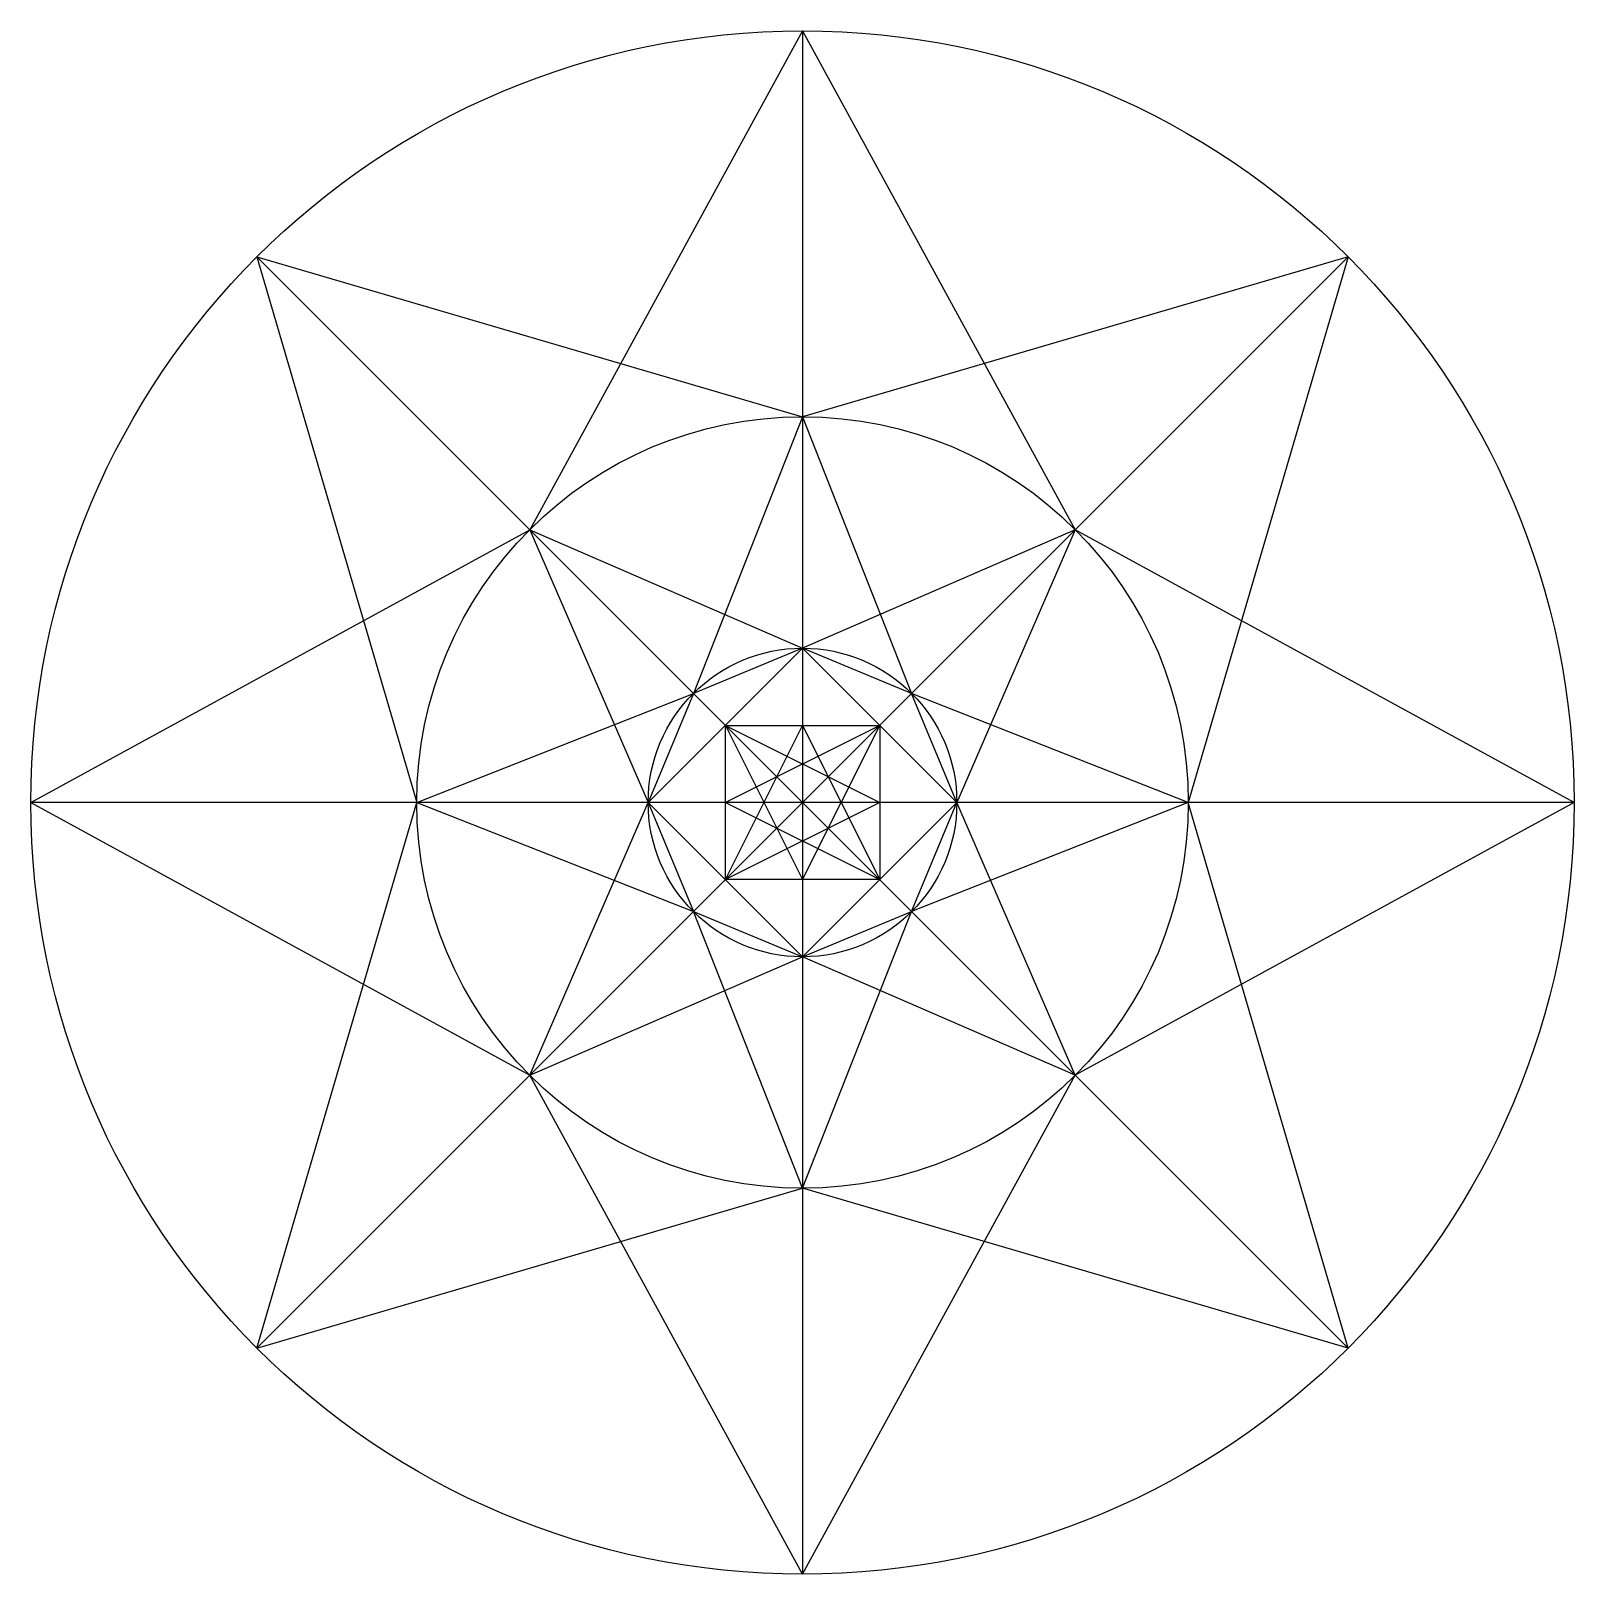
# Model space of a CAD drawing. Header units: millimetres. Extents: x 3231 to 36513, y 3878 to 11424.
# Drawn here: x 21396.8 to 21496.8, y 4600.1 to 4700.1 of the extents above; entities that cross this region are included whole.
import ezdxf

# ---------------------------------------------------------------- set-up
doc = ezdxf.new("R2010")
doc.units = ezdxf.units.MM

msp = doc.modelspace()

# ---------------------------------------------------------------- linework, layer by layer
at = {"color": 30, "true_color": 0xf26722}
for p, q in [((21446.837, 4700.112), (21429.159, 4667.79)), ((21411.481, 4685.467), (21421.837, 4650.112)), ((21482.192, 4685.467), (21446.837, 4675.112)), ((21446.837, 4675.112), (21439.766, 4657.183)), ((21429.159, 4667.79), (21436.837, 4650.112)), ((21464.514, 4667.79), (21446.837, 4660.112)), ((21496.837, 4650.112), (21464.514, 4667.79)), ((21471.837, 4650.112), (21453.908, 4657.183)), ((21396.837, 4650.112), (21429.159, 4632.434)), ((21421.837, 4650.112), (21439.766, 4643.041)), ((21464.514, 4632.434), (21456.837, 4650.112)), ((21482.192, 4614.757), (21471.837, 4650.112)), ((21446.837, 4625.112), (21453.908, 4643.041)), ((21429.159, 4632.434), (21446.837, 4640.112)), ((21446.837, 4600.112), (21464.514, 4632.434)), ((21411.481, 4614.757), (21446.837, 4625.112))]:
    msp.add_line(p, q, dxfattribs=at)
for p, q in [((21446.837, 4700.112), (21446.837, 4600.112)), ((21482.192, 4685.467), (21411.481, 4614.757)), ((21411.481, 4685.467), (21482.192, 4614.757)), ((21496.837, 4650.112), (21396.837, 4650.112))]:
    msp.add_line(p, q)
at = {"color": 40, "true_color": 0xf8d731}
for p, q in [((21446.837, 4700.112), (21464.514, 4667.79)), ((21411.481, 4685.467), (21446.837, 4675.112)), ((21482.192, 4685.467), (21471.837, 4650.112)), ((21446.837, 4675.112), (21453.908, 4657.183)), ((21396.837, 4650.112), (21429.159, 4667.79)), ((21429.159, 4667.79), (21446.837, 4660.112)), ((21464.514, 4667.79), (21456.837, 4650.112)), ((21421.837, 4650.112), (21439.766, 4657.183)), ((21411.481, 4614.757), (21421.837, 4650.112)), ((21429.159, 4632.434), (21436.837, 4650.112)), ((21471.837, 4650.112), (21453.908, 4643.041)), ((21496.837, 4650.112), (21464.514, 4632.434)), ((21446.837, 4625.112), (21439.766, 4643.041)), ((21464.514, 4632.434), (21446.837, 4640.112)), ((21446.837, 4600.112), (21429.159, 4632.434)), ((21482.192, 4614.757), (21446.837, 4625.112))]:
    msp.add_line(p, q, dxfattribs=at)
for points in [[(21456.837, 4650.112), (21453.908, 4657.183), (21446.837, 4660.112), (21439.766, 4657.183), (21436.837, 4650.112), (21439.766, 4643.041), (21446.837, 4640.112), (21453.908, 4643.041), (21456.837, 4650.112)], [(21441.837, 4655.112), (21451.837, 4655.112), (21451.837, 4645.112), (21441.837, 4645.112), (21441.837, 4655.112)], [(21441.837, 4655.112), (21446.837, 4645.112), (21451.837, 4655.112)], [(21441.837, 4645.112), (21446.837, 4655.112), (21451.837, 4645.112)]]:
    msp.add_lwpolyline(points, dxfattribs=at)
at = {"color": 30, "true_color": 0xf26722}
msp.add_lwpolyline([(21456.837, 4650.112), (21446.837, 4640.112), (21436.837, 4650.112), (21446.837, 4660.112)], close=True, dxfattribs=at)
for points in [[(21451.837, 4655.112), (21441.837, 4650.112), (21451.837, 4645.112)], [(21441.837, 4655.112), (21451.837, 4650.112), (21441.837, 4645.112)]]:
    msp.add_lwpolyline(points, dxfattribs=at)
for radius in [50, 25, 10]:
    msp.add_circle((21446.837, 4650.112), radius)

doc.saveas('drawing.dxf')
